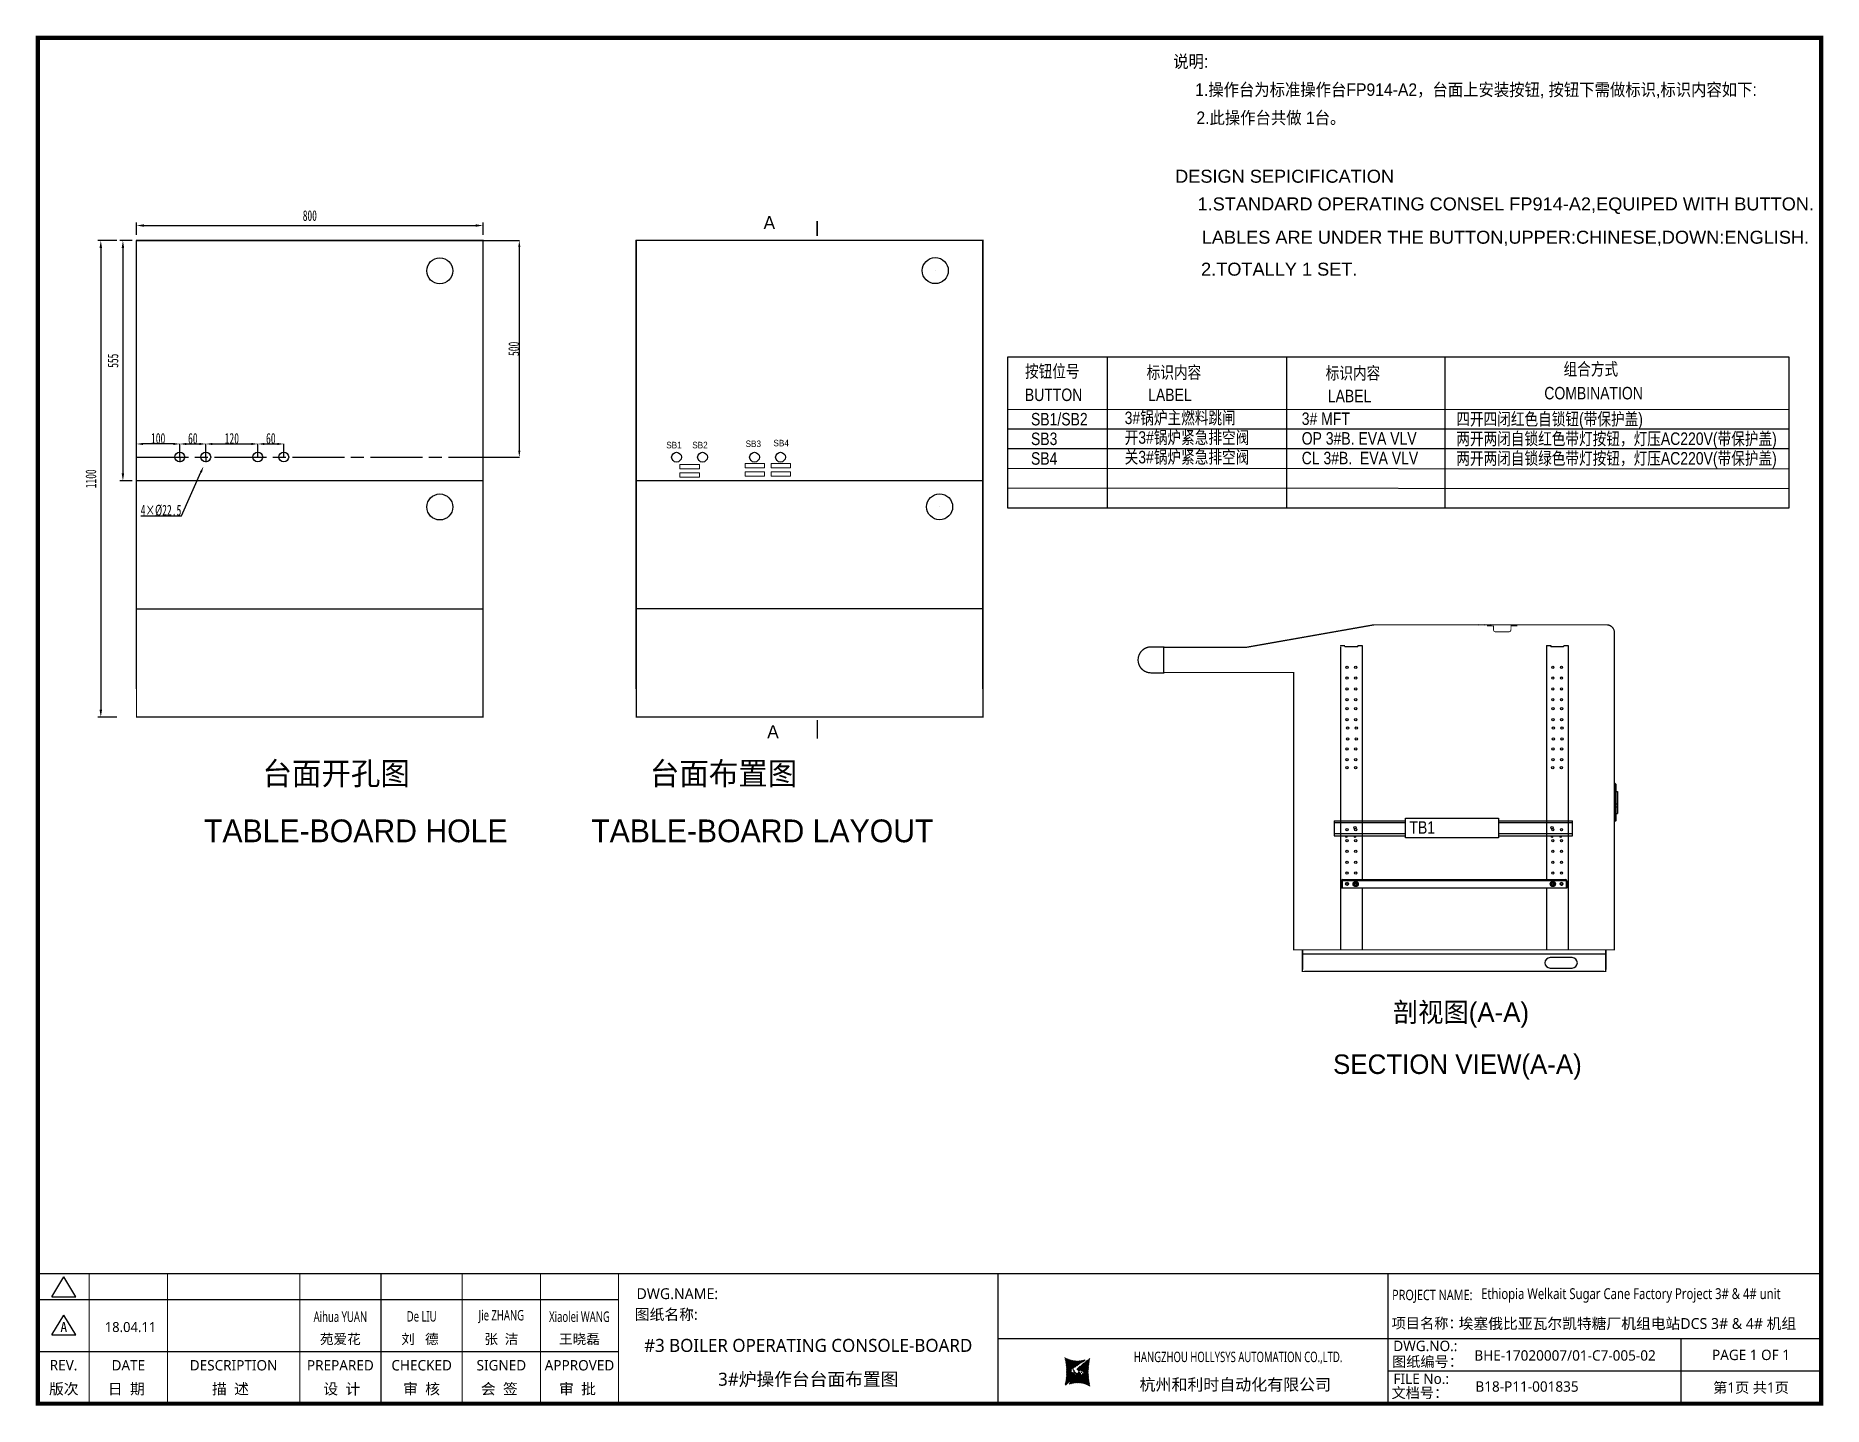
# Model space of a CAD drawing. Extents: x -29235853 to 12372, y -15815523 to 7212.
# Drawn here: x -1405 to 2720, y 4034 to 7197 of the extents above; entities that cross this region are included whole.
import ezdxf
from ezdxf.enums import TextEntityAlignment as Align
from ezdxf.lldxf.tags import DXFTag

# ---------------------------------------------------------------- set-up
doc = ezdxf.new("R2010")
doc.units = 0
doc.header["$LTSCALE"] = 10
doc.header["$MEASUREMENT"] = 0
doc.header["$PDMODE"] = 32
doc.linetypes.add('AM_ISO08W050', pattern=[18, 12, -1.5, 3, -1.5])
doc.layers.get('0').update_dxf_attribs({"linetype": 'CONTINUOUS'})
doc.layers.get('Defpoints').update_dxf_attribs({"linetype": 'CONTINUOUS'})
doc.layers.add('AM_7', color=4, linetype='AM_ISO08W050', lineweight=25)
for name, color, linetype in [('t', 1, 'CONTINUOUS'), ('操作台', 7, 'CONTINUOUS'), ('标准图框及表格', 7, 'CONTINUOUS')]:
    doc.layers.add(name, color=color, linetype=linetype)
doc.styles.add('HZ', font='arial.ttf')
doc.styles.get("Standard").update_dxf_attribs({"font": '', "width": 0.65})
doc.styles.add('微软雅黑', font='')
doc.styles.get('Standard').set_extended_font_data('SimSun')
doc.styles.get('微软雅黑').set_extended_font_data('Microsoft YaHei')
tags = doc.linetypes.add('CENTER', pattern=[0.6, 0.375, -0.075, 0.075, -0.075]).pattern_tags.tags
tags[10:11] = [DXFTag(74, 4), DXFTag(75, 0), DXFTag(340, '0'), DXFTag(46, 1.0), DXFTag(50, 0.0), DXFTag(44, 0.0), DXFTag(45, 0.0)]
tags[8:9] = [DXFTag(74, 4), DXFTag(75, 0), DXFTag(340, '0'), DXFTag(46, 1.0), DXFTag(50, 0.0), DXFTag(44, 0.0), DXFTag(45, 0.0)]
tags[6:7] = [DXFTag(74, 4), DXFTag(75, 0), DXFTag(340, '0'), DXFTag(46, 1.0), DXFTag(50, 0.0), DXFTag(44, 0.0), DXFTag(45, 0.0)]
tags[4:5] = [DXFTag(74, 4), DXFTag(75, 0), DXFTag(340, '0'), DXFTag(46, 1.0), DXFTag(50, 0.0), DXFTag(44, 0.0), DXFTag(45, 0.0)]
doc.dimstyles.new('AM_ISO', dxfattribs={"dimtxt": 3.5, "dimasz": 2.5, "dimexe": 1, "dimexo": 1, "dimgap": 1.5, "dimtad": 1, "dimdsep": 46, "dimtxsty": 'Standard', "dimcen": 0, "dimclrd": 256, "dimclre": 256, "dimclrt": 2, "dimadec": 0, "dimazin": 2, "dimtp": 0.1, "dimtm": 0.1, "dimtfac": 0.71, "dimtdec": 3, "dimtmove": 0, "dimatfit": 3, "dimfxl": 1, "dimlwd": -1, "dimlwe": -1, "dimarcsym": 1})
doc.dimstyles.get("Standard").update_dxf_attribs({"dimtxt": 25, "dimasz": 15, "dimexe": 0.18, "dimexo": 0.0625, "dimgap": 0.09, "dimtad": 0, "dimtoh": 1, "dimdec": 0, "dimzin": 0, "dimdsep": 46, "dimtxsty": 'Standard', "dimcen": 0.09, "dimadec": 0, "dimazin": 0, "dimtfac": 1, "dimtdec": 0, "dimtofl": 0, "dimtmove": 0, "dimatfit": 3, "dimfxl": 1, "dimtolj": 1, "dimtzin": 0, "dimarcsym": 0})
doc.dimstyles.new('STANDARD$0', dxfattribs={"dimtxt": 25, "dimasz": 15, "dimexe": 0.18, "dimexo": 0.0625, "dimgap": 0.09, "dimtad": 0, "dimtoh": 1, "dimdec": 0, "dimzin": 0, "dimdsep": 46, "dimtxsty": 'Standard', "dimcen": 0.09, "dimadec": 0, "dimazin": 0, "dimtfac": 1, "dimtdec": 0, "dimtofl": 0, "dimtmove": 0, "dimatfit": 3, "dimfxl": 1, "dimtolj": 1, "dimtzin": 0, "dimarcsym": 0})
pattern_1 = [(45, (0, 0), (-0.736262898216564, 0.7362628982165641), [])]

msp = doc.modelspace()

# ---------------------------------------------------------------- texts
at = {"linetype": 'Continuous', "style": 'HZ'}
for s, p in [('DESIGN SEPICIFICATION', (1224.287754644328, 6857.601483078693)), ('1.STANDARD OPERATING CONSEL FP914-A2,EQUIPED WITH BUTTON.', (1275.973230947327, 6793.675892923055)), ('LABLES ARE UNDER THE BUTTON,UPPER:CHINESE,DOWN:ENGLISH.', (1285.679182552421, 6716.829272143563)), ('2.TOTALLY 1 SET.', (1284.129001219445, 6643.134276520481))]:
    msp.add_text(s, height=30, dxfattribs=at).set_placement(p)
at = {"layer": '操作台', "style": 'HZ', "width": 0.9}
for s, height, p in [('说明:', 28.84615386, (1219.907108140644, 7122.951490712797)), ('1.操作台为标准操作台FP914-A2，台面上安装按钮, 按钮下需做标识,标识内容如下:', 28.84615386, (1270.564430295597, 7057.986332654727)), ('2.此操作台共做 1台。', 28.84615386, (1273.432404320925, 6993.103389322562)), ('SB1', 15, (49.85279524939007, 6244.769330739464)), ('SB2', 15, (109.85279524939, 6244.769330739464)), ('SB3', 15, (232.9721147262758, 6247.721243143161)), ('SB4', 15, (297.2206578683258, 6249.371612610257))]:
    msp.add_text(s, height=height, dxfattribs=at).set_placement(p)
at = {"layer": '操作台', "style": 'HZ'}
for s, height, width, p in [('A', 30, 0.95, (287.7710067613698, 6765.733775429159)), ('A', 30, 0.95, (296.1605025902574, 5590.814291041111)), ('台面开孔图', 52.5, 0.95, (-711.8842298903481, 5495.444016421323)), ('台面布置图', 52.5, 0.95, (182.0948946782291, 5495.444016421323)), ('TABLE-BOARD HOLE', 52.5, 0.9500000000000001, (-666.6440965796601, 5362.061072379194)), ('TABLE-BOARD LAYOUT', 52.5, 0.9500000000000001, (271.6250236653477, 5362.061072379194)), ('剖视图(A-A)', 45, 0.95, (1883.977544166931, 4940.257149682408)), ('SECTION VIEW(A-A)', 45, 0.9500000000000001, (1875.799427691796, 4818.008192693815))]:
    msp.add_text(s, height=height, dxfattribs=dict(at, width=width)).set_placement(p, align=Align.MIDDLE)
at = {"layer": '操作台', "linetype": 'Continuous', "lineweight": 5, "style": 'HZ', "width": 0.8}
for s, p in [('按钮位号', (877.8943086122766, 6408.12706542886)), ('标识内容', (1158.693685223379, 6405.599243765093)), ('标识内容', (1571.742590143691, 6403.947264606461)), ('组合方式', (2120.673618429972, 6413.179064740398)), ('BUTTON', (877.5333074820832, 6353.81203589528)), ('LABEL', (1162.0276170826, 6353.706130461005)), ('LABEL', (1576.707022803888, 6351.041333450706)), ('COMBINATION', (2076.339360542076, 6357.630506958982)), ('SB1/SB2', (891.6422696604643, 6297.593024801368)), ('3#锅炉主燃料跳闸', (1107.827839604148, 6300.620970980308)), ('3# MFT', (1516.46736847132, 6298.579482782676)), ('四开四闭红色自锁钮(带保护盖)', (1873.181918991338, 6297.934905958949)), ('SB3', (891.6422696604643, 6252.256928434395)), ('开3#锅炉紧急排空阀', (1107.827839604148, 6255.284874613335)), ('OP 3#B. EVA VLV', (1516.46736847132, 6253.243386415703)), ('两开两闭自锁红色带灯按钮，灯压AC220V(带保护盖)', (1873.181918991338, 6252.598809591977)), ('SB4', (891.6422696604643, 6206.920832067421)), ('关3#锅炉紧急排空阀', (1107.827839604148, 6209.94877824636)), ('CL 3#B.  EVA VLV', (1516.46736847132, 6207.907290048728)), ('两开两闭自锁绿色带灯按钮，灯压AC220V(带保护盖)', (1873.181918991338, 6207.262713225002)), ('TB1', (1765.06176590179, 5355.44069324729))]:
    msp.add_text(s, height=28.84615386, dxfattribs=at).set_placement(p)

# ---------------------------------------------------------------- blocks, each defined once
blk = doc.blocks.new('*D85')
at = {"layer": 'Defpoints', "color": 0, "transparency": 16777216}
for p in [(-1211.441070143668, 6724.36004366457), (-1255.055452329697, 5624.560043664567), (-1211.441070143668, 5624.560043664567)]:
    blk.add_point(p, dxfattribs=at)
at = {"layer": '操作台', "transparency": 16777216}
for p, q in [((-1218.441070143668, 6724.36004366457), (-1262.055452329698, 6724.36004366457)), ((-1255.055452329698, 6706.86004366457), (-1255.055452329697, 5642.060043664567)), ((-1218.441070143668, 5624.560043664567), (-1262.055452329697, 5624.560043664567))]:
    blk.add_line(p, q, dxfattribs=at)
for points in [[(-1257.972118996364, 6706.86004366457), (-1252.138785663031, 6706.86004366457), (-1255.055452329698, 6724.36004366457)], [(-1257.972118996364, 5642.060043664567), (-1252.138785663031, 5642.060043664567), (-1255.055452329697, 5624.560043664567)]]:
    blk.add_solid(points, dxfattribs=at)
at = {"layer": '操作台', "color": 7, "transparency": 16777216, "insert": (-1277.805452329695, 6174.460043664567), "char_height": 24.5, "attachment_point": 5, "rotation": 90}
blk.add_mtext('1100', dxfattribs=at)
blk = doc.blocks.new('*D86')
at = {"layer": 'Defpoints', "color": 0, "transparency": 16777216}
for p in [(-1172.720648155213, 6730.393289641781), (-372.720648155213, 6758.801821053977), (-372.720648155213, 6730.393289641781)]:
    blk.add_point(p, dxfattribs=at)
at = {"layer": '操作台', "transparency": 16777216}
for p, q in [((-1172.720648155213, 6737.393289641781), (-1172.720648155213, 6765.801821053977)), ((-372.720648155213, 6737.393289641781), (-372.720648155213, 6765.801821053977)), ((-1155.220648155213, 6758.801821053977), (-390.220648155213, 6758.801821053977))]:
    blk.add_line(p, q, dxfattribs=at)
for points in [[(-1155.220648155213, 6761.718487720644), (-1155.220648155213, 6755.88515438731), (-1172.720648155213, 6758.801821053977)], [(-390.220648155213, 6761.718487720644), (-390.220648155213, 6755.88515438731), (-372.720648155213, 6758.801821053977)]]:
    blk.add_solid(points, dxfattribs=at)
at = {"layer": '操作台', "color": 7, "transparency": 16777216, "insert": (-772.7206481552129, 6781.551821053977), "char_height": 24.5, "attachment_point": 5}
blk.add_mtext('800', dxfattribs=at)
blk = doc.blocks.new('*D87')
at = {"layer": 'Defpoints', "color": 0, "transparency": 16777216}
for p in [(-1175.512894227311, 6724.36004366457), (-1204.054183875015, 6169.36004366457), (-1175.512894227311, 6169.36004366457)]:
    blk.add_point(p, dxfattribs=at)
at = {"layer": '操作台', "transparency": 16777216}
for p, q in [((-1182.512894227311, 6724.36004366457), (-1211.054183875015, 6724.36004366457)), ((-1204.054183875015, 6706.86004366457), (-1204.054183875015, 6186.86004366457)), ((-1182.512894227311, 6169.36004366457), (-1211.054183875015, 6169.36004366457))]:
    blk.add_line(p, q, dxfattribs=at)
for points in [[(-1206.970850541682, 6706.86004366457), (-1201.137517208349, 6706.86004366457), (-1204.054183875015, 6724.36004366457)], [(-1206.970850541682, 6186.86004366457), (-1201.137517208348, 6186.86004366457), (-1204.054183875015, 6169.36004366457)]]:
    blk.add_solid(points, dxfattribs=at)
at = {"layer": '操作台', "color": 7, "transparency": 16777216, "insert": (-1226.804183875013, 6446.860043664568), "char_height": 24.5, "attachment_point": 5, "rotation": 90}
blk.add_mtext('555', dxfattribs=at)
blk = doc.blocks.new('*D88')
at = {"layer": 'Defpoints', "color": 0, "linetype": 'Continuous', "transparency": 16777216}
for p in [(-1012.720648155216, 6254.737307307032), (-1072.720648155216, 6224.508793664568), (-1012.720648155216, 6224.508793664568)]:
    blk.add_point(p, dxfattribs=at)
at = {"layer": '操作台', "color": 0, "linetype": 'Continuous', "lineweight": -2, "transparency": 16777216}
for p, q in [((-1072.720648155216, 6224.571293664568), (-1072.720648155216, 6254.917307307032)), ((-1057.720648155216, 6254.737307307032), (-1027.720648155216, 6254.737307307032)), ((-1012.720648155216, 6224.571293664568), (-1012.720648155216, 6254.917307307032))]:
    blk.add_line(p, q, dxfattribs=at)
at = {"layer": '操作台', "color": 0, "linetype": 'Continuous', "transparency": 16777216}
for points in [[(-1057.720648155216, 6257.237307307032), (-1057.720648155216, 6252.237307307032), (-1072.720648155216, 6254.737307307032)], [(-1027.720648155216, 6257.237307307032), (-1027.720648155216, 6252.237307307032), (-1012.720648155216, 6254.737307307032)]]:
    blk.add_solid(points, dxfattribs=at)
at = {"layer": '操作台', "color": 0, "linetype": 'Continuous', "lineweight": 5, "transparency": 16777216, "insert": (-1042.720648155216, 6267.327307307032), "char_height": 25, "attachment_point": 5}
blk.add_mtext('\\A1;60', dxfattribs=at)
blk = doc.blocks.new('*D89')
at = {"layer": 'Defpoints', "color": 0, "transparency": 16777216}
for p in [(-1017.982727051255, 6203.321285266288), (-1013.389537673853, 6213.590906064705)]:
    blk.add_point(p, dxfattribs=at)
at = {"layer": '操作台', "color": 0, "lineweight": -2, "transparency": 16777216}
for p, q in [((-1069.172229389635, 6088.869923765443), (-1024.106979554458, 6189.628457535063)), ((-1013.479537673854, 6213.590906064705), (-1013.299537673853, 6213.590906064705)), ((-1013.389537673853, 6213.500906064704), (-1013.389537673854, 6213.680906064705)), ((-1162.958458439917, 6088.869923765442), (-1069.172229389635, 6088.869923765443))]:
    blk.add_line(p, q, dxfattribs=at)
at = {"layer": '操作台', "color": 0, "transparency": 16777216}
blk.add_solid([(-1026.389117509662, 6190.649166285597), (-1021.824841599254, 6188.607748784529), (-1017.982727051255, 6203.321285266288)], dxfattribs=at)
at = {"layer": '操作台', "color": 0, "transparency": 16777216, "insert": (-1116.110343914776, 6101.459923765442), "char_height": 25, "attachment_point": 5}
blk.add_mtext('\\A1;4×%%c22.5', dxfattribs=at)
blk = doc.blocks.new('*D90')
at = {"layer": 'Defpoints', "color": 0, "transparency": 16777216}
for p in [(-1172.720648155213, 6254.737307307032), (-1172.720648155213, 6254.737307307032), (-1072.720648155216, 6254.737307307032)]:
    blk.add_point(p, dxfattribs=at)
at = {"layer": '操作台', "color": 0, "lineweight": -2, "transparency": 16777216}
for p, q in [((-1172.720648155213, 6254.799807307032), (-1172.720648155213, 6254.917307307032)), ((-1087.720648155216, 6254.737307307032), (-1157.720648155213, 6254.737307307032)), ((-1072.720648155216, 6254.799807307032), (-1072.720648155216, 6254.917307307032))]:
    blk.add_line(p, q, dxfattribs=at)
at = {"layer": '操作台', "color": 0, "transparency": 16777216}
for points in [[(-1157.720648155213, 6257.237307307032), (-1157.720648155213, 6252.237307307032), (-1172.720648155213, 6254.737307307032)], [(-1087.720648155216, 6257.237307307032), (-1087.720648155216, 6252.237307307032), (-1072.720648155216, 6254.737307307032)]]:
    blk.add_solid(points, dxfattribs=at)
at = {"layer": '操作台', "color": 0, "transparency": 16777216, "insert": (-1122.720648155214, 6267.327307307032), "char_height": 25, "attachment_point": 5}
blk.add_mtext('\\A1;100', dxfattribs=at)
blk = doc.blocks.new('*D91')
at = {"layer": 'Defpoints', "color": 0, "transparency": 16777216}
for p in [(-372.7206481552131, 6724.36004366457), (-402.3096107843396, 6224.29754366457), (-289.2439063464517, 6224.29754366457)]:
    blk.add_point(p, dxfattribs=at)
at = {"layer": '操作台', "color": 0, "lineweight": -2, "transparency": 16777216}
for p, q in [((-372.6581481552131, 6724.36004366457), (-289.0639063464518, 6724.36004366457)), ((-289.2439063464518, 6709.36004366457), (-289.2439063464517, 6239.29754366457)), ((-402.2471107843396, 6224.29754366457), (-289.0639063464517, 6224.29754366457))]:
    blk.add_line(p, q, dxfattribs=at)
at = {"layer": '操作台', "color": 0, "transparency": 16777216}
for points in [[(-291.7439063464518, 6709.36004366457), (-286.7439063464518, 6709.36004366457), (-289.2439063464518, 6724.36004366457)], [(-291.7439063464517, 6239.29754366457), (-286.7439063464517, 6239.29754366457), (-289.2439063464517, 6224.29754366457)]]:
    blk.add_solid(points, dxfattribs=at)
at = {"layer": '操作台', "color": 0, "transparency": 16777216, "insert": (-301.8339063464499, 6474.328793664566), "char_height": 25, "attachment_point": 5, "rotation": 90}
blk.add_mtext('\\A1;500', dxfattribs=at)
blk = doc.blocks.new('*D93')
at = {"layer": 'Defpoints', "color": 0, "linetype": 'Continuous', "transparency": 16777216}
for p in [(-892.7206481552158, 6254.737307307028), (-1012.720648155216, 6224.508793664567), (-892.7206481552158, 6224.508793664567)]:
    blk.add_point(p, dxfattribs=at)
at = {"layer": '操作台', "color": 0, "linetype": 'Continuous', "lineweight": -2, "transparency": 16777216}
for p, q in [((-1012.720648155216, 6224.571293664567), (-1012.720648155216, 6254.917307307029)), ((-997.720648155216, 6254.737307307028), (-907.7206481552158, 6254.737307307028)), ((-892.7206481552158, 6224.571293664567), (-892.7206481552158, 6254.917307307029))]:
    blk.add_line(p, q, dxfattribs=at)
at = {"layer": '操作台', "color": 0, "linetype": 'Continuous', "transparency": 16777216}
for points in [[(-997.720648155216, 6257.237307307028), (-997.720648155216, 6252.237307307028), (-1012.720648155216, 6254.737307307028)], [(-907.7206481552158, 6257.237307307028), (-907.7206481552158, 6252.237307307028), (-892.7206481552158, 6254.737307307028)]]:
    blk.add_solid(points, dxfattribs=at)
at = {"layer": '操作台', "color": 0, "linetype": 'Continuous', "lineweight": 5, "transparency": 16777216, "insert": (-952.7206481552159, 6267.327307307029), "char_height": 25, "attachment_point": 5}
blk.add_mtext('\\A1;120', dxfattribs=at)
blk = doc.blocks.new('*D94')
at = {"layer": 'Defpoints', "color": 0, "linetype": 'Continuous', "transparency": 16777216}
for p in [(-832.7206481552159, 6254.737307307028), (-892.7206481552158, 6224.508793664567), (-832.7206481552159, 6224.508793664567)]:
    blk.add_point(p, dxfattribs=at)
at = {"layer": '操作台', "color": 0, "linetype": 'Continuous', "lineweight": -2, "transparency": 16777216}
for p, q in [((-892.7206481552158, 6224.571293664567), (-892.7206481552158, 6254.917307307029)), ((-877.7206481552158, 6254.737307307028), (-847.7206481552159, 6254.737307307028)), ((-832.7206481552159, 6224.571293664567), (-832.7206481552159, 6254.917307307029))]:
    blk.add_line(p, q, dxfattribs=at)
at = {"layer": '操作台', "color": 0, "linetype": 'Continuous', "transparency": 16777216}
for points in [[(-877.7206481552158, 6257.237307307028), (-877.7206481552158, 6252.237307307028), (-892.7206481552158, 6254.737307307028)], [(-847.7206481552159, 6257.237307307028), (-847.7206481552159, 6252.237307307028), (-832.7206481552159, 6254.737307307028)]]:
    blk.add_solid(points, dxfattribs=at)
at = {"layer": '操作台', "color": 0, "linetype": 'Continuous', "lineweight": 5, "transparency": 16777216, "insert": (-862.7206481552159, 6267.327307307029), "char_height": 25, "attachment_point": 5}
blk.add_mtext('\\A1;60', dxfattribs=at)
blk = doc.blocks.new('图框-中英文.180408')
at = {"layer": '标准图框及表格'}
h = blk.add_hatch(dxfattribs=at)
h.set_pattern_fill('ANSI31', color=5, scale=8.329863809039892, style=0)
h.set_pattern_definition(pattern_1)
edge = h.paths.add_edge_path()
edge.add_arc((2399.257256036391, -2998.153851416566), 55.18534773488954, 238.1092081981581, 291.6531626184834)
edge.add_line((2419.619937407027, -3049.445018414634), (2388.525499730735, -3070.242821799802))
edge.add_arc((2238.907377712399, -3078.328790578547), 135.3602868968974, 346.3915348661821, 374.2500326978034)
edge.add_line((2370.467593623529, -3110.177132109857), (2397.50623789792, -3087.85242802291))
edge.add_line((2391.339199201146, -3080.281448750429), (2396.143986595598, -3080.898839897796))
edge.add_spline(control_points=[(2397.470018868538, -3087.887634953957), (2398.35948137939, -3087.023080631327), (2399.970992452319, -3085.456697735681), (2399.869182150054, -3081.252294174519), (2397.426500162081, -3081.012803431273), (2396.121921064187, -3080.884897048199)], knot_values=[0, 0, 0, 0, 6.844331067525468, 12.40042740766005, 18.76924275352248, 18.76924275352248, 18.76924275352248, 18.76924275352248], weights=[1, 1, 1, 1, 1, 1], degree=3, periodic=0)
edge.add_spline(control_points=[(2388.515363058686, -3070.265433304907), (2387.789374929038, -3070.86905758363), (2386.478198365832, -3071.959237952229), (2385.544096281083, -3073.38263759949), (2385.127199159644, -3074.017912079413)], knot_values=[0, 0, 0, 0, 5.253673658024614, 9.488438564008057, 9.488438564008057, 9.488438564008057, 9.488438564008057], weights=[1, 1, 1, 1, 1], degree=3, periodic=0)
edge.add_spline(control_points=[(2386.272665588534, -3072.281716856574), (2385.721471206634, -3072.905523096015), (2384.632427465753, -3074.386714445929), (2384.912828655535, -3077.72895088909), (2387.858851342782, -3079.895552619193), (2390.185443934519, -3080.145534927004), (2391.314573401905, -3080.266855002868)], knot_values=[10.66597461496156, 10.66597461496156, 10.66597461496156, 10.66597461496156, 18.97770399508879, 28.89455822145742, 41.119553648298, 52.64692538081317, 52.64692538081317, 52.64692538081317, 52.64692538081317], weights=[1, 1, 1, 1, 1, 1, 1], degree=3, periodic=0)
h = blk.add_hatch(dxfattribs=at)
h.set_pattern_fill('ANSI31', color=3, scale=8.329863809039892, style=0)
h.set_pattern_definition(pattern_1)
edge = h.paths.add_edge_path()
edge.add_line((2402.469732125144, -3075.776359090531), (2407.706041465404, -3076.440586092609))
edge.add_spline(control_points=[(2401.044493204623, -3068.769946203269), (2400.155030693568, -3069.634500525768), (2398.543519620813, -3071.200883421574), (2398.645329922932, -3075.40528698259), (2401.088011911052, -3075.644777725895), (2402.392591008975, -3075.772684108895)], knot_values=[0, 0, 0, 0, 6.844331067526932, 12.40042740766158, 18.76924275352342, 18.76924275352342, 18.76924275352342, 18.76924275352342], weights=[1, 1, 1, 1, 1, 1], degree=3, periodic=0)
edge.add_line((2428.046918449632, -3046.480449047325), (2401.008274175249, -3068.805153134272))
edge.add_spline(control_points=[(2412.625169549749, -3083.918607966574), (2413.015644598316, -3083.422785431954), (2413.86377905187, -3082.052674005965), (2413.601683417044, -3078.928630268005), (2410.655660730175, -3076.762028538062), (2408.329068138031, -3076.512046230251), (2407.199938671052, -3076.390726154226)], knot_values=[12.65408913243743, 12.65408913243743, 12.65408913243743, 12.65408913243743, 18.97770399508879, 28.89455822145742, 41.119553648298, 52.64692538081317, 52.64692538081317, 52.64692538081317, 52.64692538081317], weights=[1, 1, 1, 1, 1, 1, 1], degree=3, periodic=0)
edge.add_line((2411.626283690712, -3084.975693399283), (2412.781242849298, -3083.732051979769))
edge.add_line((2410.021343801694, -3086.399138189481), (2411.626283690712, -3084.975693399414))
edge.add_line((2378.894574665755, -3107.212562742519), (2409.989012342048, -3086.414759357351))
edge.add_arc((2399.257256036391, -3158.503729740543), 55.18534773488965, 58.10920819815809, 111.6531626184834)
edge.add_arc((2559.607134360383, -3078.328790578547), 135.360286896897, 166.3915348661823, 194.2500326978024)
at = {"color": 7}
for p, q in [((2215.642035047145, -2851.581424744189), (2215.642035047145, -3151.581424744189)), ((3115.642035047145, -2851.581424744189), (3115.642035047145, -3151.581424744189)), ((0, -2911.581424744189), (1340.158172602998, -2911.581424744189)), ((2215.642035047145, -3001.581424744189), (3115.642035047145, -3001.581424744189)), ((3115.642035047145, -3001.581424744189), (4115.642035047145, -3001.581424744189)), ((3791.785572043125, -3001.581424744189), (3791.785572043125, -3151.581424744189)), ((0, -3031.581424744189), (1340.158172602998, -3031.581424744189)), ((4115.642035047145, -3076.581424744189), (3115.642035047145, -3076.581424744189))]:
    blk.add_line(p, q, dxfattribs=at)
at = {"color": 7, "const_width": 3}
blk.add_lwpolyline([(4115.642035047145, -2851.581424744189), (0, -2851.581424744189)], dxfattribs=at)
at = {"layer": 't', "color": 7}
for p, q in [((31.94938321653171, -2904.992613363662), (59.89920926059131, -2859.122325316828)), ((87.8490353046218, -2904.992613363662), (59.89920926059131, -2859.122325316828)), ((31.94938321653171, -2904.992613363662), (87.8490353046218, -2904.992613363662)), ((31.94938321653171, -2992.977239491032), (59.89920926059131, -2947.106951444141)), ((87.8490353046218, -2992.977239491032), (59.89920926059131, -2947.106951444141)), ((31.94938321653171, -2992.977239491032), (87.8490353046218, -2992.977239491032))]:
    blk.add_line(p, q, dxfattribs=at)
at = {"layer": 't', "color": 7, "const_width": 9.61519705431492}
blk.add_lwpolyline([(4115.642035047145, -3151.581424744189), (4115.642035047145, 0), (0, 0), (0, -3151.581424744189)], close=True, dxfattribs=at)
at = {"layer": 't', "color": 7, "const_width": 2.40379926357873}
for points in [[(118.7653193609731, -2852.783324375967), (118.7653193609731, -3151.581424744189)], [(299.0502641293569, -2852.783324375967), (299.0502641293569, -3151.581424744189)], [(604.3883150879992, -2852.783324375967), (604.3883150879992, -3156.41304604568)], [(791.9882990770857, -2852.783324375967), (791.9882990770857, -3156.41304604568)], [(979.588283066143, -2852.783324375967), (979.588283066143, -3156.41304604568)], [(1159.873227834585, -2852.783324375967), (1159.873227834585, -3156.41304604568)], [(1340.158172602998, -2852.783324375967), (1340.158172602998, -3156.41304604568)]]:
    blk.add_lwpolyline(points, dxfattribs=at)
at = {"color": 7, "linetype": 'CENTER', "style": '微软雅黑'}
for s, height, p in [('项目名称：', 24, (3124.400708290763, -2978.08435632446)), ('图纸编号：', 24, (3125.2212882557, -3066.664538382978)), ('杭州和利时自动化有限公司', 27, (2542.549152440595, -3121.114498389041)), ('文档号：', 24, (3124.032392707933, -3138.728717091954))]:
    blk.add_text(s, height=height, dxfattribs=at).set_placement(p)
at = {"color": 7, "style": '微软雅黑', "flags": 8}
for tag, p, height in [('DWG.NAME:', (1381.636459220965, -2910.37952511241), 25), ('DWG.NO.:', (3128.186172261583, -3030.402470643486), 24), ('图纸编号', (3315.362718925957, -3052.404678158069), 24), ('FILENO.:', (3128.672545599984, -3106.104124450346), 24), ('文档号', (3317.726365529132, -3124.132485953713), 24)]:
    blk.add_attdef(tag, p, '', height=height, dxfattribs=at)
at = {"color": 7, "style": '微软雅黑', "width": 0.8, "flags": 8}
for tag, p, height in [('PROJECT_NAME', (3330.905957438157, -2910.329193483971), 25), ('PROJECTNAME:', (3125.480185663539, -2912.807924402037), 24)]:
    blk.add_attdef(tag, p, '', height=height, dxfattribs=at)
at = {"color": 7, "flags": 8}
blk.add_attdef('A', text='', height=23, dxfattribs=at).set_placement((59.89920926059131, -2974.881554149018), align=Align.MIDDLE)
at = {"color": 7, "style": '微软雅黑', "flags": 8}
for tag, height, p in [('设计时间', 23, (213.8658221408186, -2974.881554149018)), ('刘仁', 23, (698.1883070825425, -3002.188376027443)), ('王姝芬', 23, (885.7882910716289, -3002.188376027443)), ('侯方', 23, (1069.730755450379, -3002.188376027443)), ('李丹丹', 23, (1250.015700218792, -3002.188376027443)), ('#10STATIONONTROLCABINETCOVER', 30, (1777.900103825072, -3017.182374560078)), ('REV.', 24, (59.38265968048654, -3063.048954873535)), ('DATE', 24, (208.907791745165, -3063.048954873535)), ('DESCRIPTION', 24, (451.7192896086781, -3063.048954873535)), ('PREPARED', 24, (698.1883070825425, -3063.048954873535)), ('CHECKED', 24, (885.7882910716144, -3063.048954873535)), ('SIGNED', 24, (1069.730755450364, -3063.048954873535)), ('APPROVED', 24, (1250.015700218792, -3063.048954873535)), ('PAGEXOFX', 24, (3953.713803545135, -3039.081424744189)), ('图纸名称', 30, (1777.900103825072, -3094.695064044037)), ('第几页共几页', 24, (3953.713803545135, -3114.081424744189))]:
    blk.add_attdef(tag, text='', height=height, dxfattribs=at).set_placement(p, align=Align.MIDDLE)
at = {"color": 7, "style": '微软雅黑', "width": 0.7, "flags": 8}
for tag, p in [('RENLIU', (698.1883070825425, -2950.380597809435)), ('SHUFENWANG', (885.7882910716289, -2950.380597809435)), ('FANGHOU', (1069.730755450379, -2950.380597809435)), ('DANDANLI', (1250.015700218792, -2950.380597809435)), ('HANGZHOUHOLLYSYSAUTOMATIONCO.,LTD.', (2770.082304289484, -3045.714803244191))]:
    blk.add_attdef(tag, text='', height=24, dxfattribs=at).set_placement(p, align=Align.MIDDLE)
at = {"color": 7, "style": '微软雅黑', "flags": 8}
for tag, p in [('图纸名称:', (1377.81237181677, -2965.923337057193)), ('项目名称', (3279.060043926354, -2986.764379690278))]:
    blk.add_attdef(tag, text='', height=25, dxfattribs=at).set_placement(p, align=Align.BOTTOM_LEFT)
at = {"layer": 't', "color": 7, "style": '微软雅黑'}
for s, p in [('版次', (59.89920926059131, -3117.600441270843)), ('日  期', (204.1999693705875, -3117.600441270843)), ('描  述', (444.4895954714448, -3117.600441270843)), ('设  计', (701.4970341851513, -3117.600441270843)), ('审  核', (885.5947788425256, -3117.600441270843)), ('会  签', (1065.022933075787, -3117.600441270843)), ('审  批', (1245.3078778442, -3117.600441270843))]:
    blk.add_text(s, height=25, dxfattribs=at).set_placement(p, align=Align.MIDDLE_CENTER)
at = {"layer": '标准图框及表格', "color": 5, "style": 'HZ'}
for s, p in [('pgqh', (2373.884875617339, -3059.677228196226)), ('hollilas', (2374.051901626051, -3085.968484618272))]:
    blk.add_text(s, height=5.205656721233694, dxfattribs=at).set_placement(p)
at = {"layer": '标准图框及表格', "color": 3, "style": 'HZ'}
for s, height, p in [('auto', 8.676094535389492, (2400.907127263781, -3074.200036411981)), ('hollysys', 4.338047267694746, (2402.5381050141, -3099.731461394062))]:
    blk.add_text(s, height=height, dxfattribs=at).set_placement(p)

# ---------------------------------------------------------------- dimensions: what is measured, and where the dimension line sits
at = {"layer": '操作台', "color": 7}
dim = msp.add_linear_dim(base=(-372.720648155213, 6758.801821053977), p1=(-1172.720648155213, 6730.393289641781), p2=(-372.720648155213, 6730.393289641781), dimstyle='AM_ISO', override={"dimscale": 7, "dimclrt": 7, "dimtdec": 2}, dxfattribs=at)
dim.commit()
dim.dimension.update_dxf_attribs({"geometry": '*D86', "text_midpoint": (-772.7206481552129, 6781.551821053977)})
dim = msp.add_linear_dim(base=(-1255.055452329697, 5624.560043664567), p1=(-1211.441070143668, 6724.360043664567), p2=(-1211.441070143668, 5624.560043664565), angle=90, text='1100', dimstyle='AM_ISO', override={"dimscale": 7, "dimclrt": 7, "dimtdec": 2}, dxfattribs=at)
dim.commit()
dim.dimension.update_dxf_attribs({"geometry": '*D85', "text_midpoint": (-1277.805452329695, 6174.460043664567)})
dim = msp.add_linear_dim(base=(-1204.054183875015, 6169.36004366457), p1=(-1175.512894227311, 6724.360043664567), p2=(-1175.512894227311, 6169.360043664567), angle=90, dimstyle='AM_ISO', override={"dimscale": 7, "dimclrt": 7, "dimtdec": 2}, dxfattribs=at)
dim.commit()
dim.dimension.update_dxf_attribs({"geometry": '*D87', "text_midpoint": (-1226.804183875013, 6446.860043664568)})
at = {"layer": '操作台', "color": 3}
dim = msp.add_linear_dim(base=(-289.2439063464517, 6224.29754366457), p1=(-372.720648155213, 6724.360043664567), p2=(-402.3096107843394, 6224.297543664567), angle=90, dimstyle='STANDARD$0', override={"dimtad": 1, "dimarcsym": 1}, dxfattribs=at)
dim.commit()
dim.dimension.update_dxf_attribs({"geometry": '*D91', "text_midpoint": (-289.2439063464499, 6474.328793664566), "dimtype": 160})
at = {"layer": '操作台'}
dim = msp.add_linear_dim(base=(-1172.720648155213, 6254.737307307032), p1=(-1072.720648155216, 6254.737307307032), p2=(-1172.720648155213, 6254.737307307032), dimstyle='STANDARD$0', override={"dimtad": 1, "dimarcsym": 1}, dxfattribs=at)
dim.commit()
dim.dimension.update_dxf_attribs({"geometry": '*D90', "text_midpoint": (-1122.720648155214, 6267.327307307032)})
at = {"layer": '操作台', "linetype": 'Continuous', "lineweight": 5}
for base, p1, p2, picture, middle in [((-1012.720648155216, 6254.737307307032), (-1072.720648155216, 6224.508793664568), (-1012.720648155216, 6224.508793664568), '*D88', (-1042.720648155216, 6267.327307307032)), ((-892.7206481552158, 6254.737307307028), (-1012.720648155216, 6224.508793664567), (-892.7206481552158, 6224.508793664567), '*D93', (-952.7206481552159, 6267.327307307029)), ((-832.7206481552159, 6254.737307307028), (-892.7206481552158, 6224.508793664567), (-832.7206481552159, 6224.508793664567), '*D94', (-862.7206481552159, 6267.327307307029))]:
    dim = msp.add_linear_dim(base=base, p1=p1, p2=p2, dimstyle='STANDARD$0', override={"dimtad": 1, "dimtmove": 1, "dimarcsym": 1}, dxfattribs=at)
    dim.commit()
    dim.dimension.update_dxf_attribs({"geometry": picture, "text_midpoint": middle})
at = {"layer": '操作台', "color": 3}
dim = msp.add_radius_dim(center=(-1013.389537673853, 6213.590906064705), mpoint=(-1017.982727051255, 6203.321285266288), text='4×%%c22.5', dimstyle='Standard', override={"dimtad": 1, "dimarcsym": 1}, dxfattribs=at)
dim.commit()
dim.dimension.update_dxf_attribs({"geometry": '*D89', "text_midpoint": (-1116.110343914776, 6088.869923765442), "dimtype": 164})

# ---------------------------------------------------------------- linework, layer by layer
at = {"color": 6}
for p, q in [((1591.109295817429, 5385.299276606552), (1755.72341870297, 5385.299276606552)), ((1755.72341870297, 5380.299276606553), (1591.109295817429, 5380.299276606553)), ((1970.278941322047, 5385.299276606552), (2141.605453543752, 5385.299276606552)), ((2141.605453543752, 5380.299276606553), (1970.278941322047, 5380.299276606553)), ((2141.605453543752, 5350.299276606552), (2141.605453543752, 5385.299276606552)), ((1755.72341870297, 5355.299276606553), (1591.109295817429, 5355.299276606553)), ((1591.109295817429, 5350.299276606552), (1755.72341870297, 5350.299276606552)), ((2141.605453543752, 5355.299276606553), (1970.278941322047, 5355.299276606553)), ((1970.278941322047, 5350.299276606552), (2141.605453543752, 5350.299276606552))]:
    msp.add_line(p, q, dxfattribs=at)
at = {"layer": 'AM_7'}
for p, q in [((-1012.720648155216, 6224.508793664567), (-1012.720648155216, 6235.868793664567)), ((-1172.720648155213, 6224.297543664567), (-373.5029890462174, 6224.297543664567)), ((-1072.720648155213, 6224.508793664567), (-1072.720648155213, 6213.148793664566)), ((-1012.720648155216, 6224.508793664567), (-1012.720648155216, 6213.148793664566))]:
    msp.add_line(p, q, dxfattribs=at)
at = {"layer": '操作台'}
for p, q in [((397.8925683683337, 6735.351500971301), (397.8925683683337, 6768.795289730492)), ((397.8925683683337, 6768.795289730492), (397.8925683683337, 6735.351500971301)), ((-372.720648155213, 6169.360043664567), (-1172.720648155213, 6169.360043664567)), ((780.746372377771, 6169.822867174181), (-19.25362762222904, 6169.822867174181)), ((397.8925683683335, 5617.475688535276), (397.8925683683335, 5584.031899776085)), ((397.8925683683337, 5608.300972794585), (397.8925683683337, 5574.857184035392))]:
    msp.add_line(p, q, dxfattribs=at)
at = {"layer": '操作台', "color": 3, "linetype": 'Continuous'}
for p, q in [((-1172.720648155213, 5689.560043664565), (-1172.720648155213, 6724.360043664567)), ((-1172.720648155213, 6724.360043664567), (-372.720648155213, 6724.360043664567)), ((-372.720648155213, 5689.560043664565), (-372.720648155213, 6724.360043664567)), ((-19.25362762222904, 5690.022867174181), (-19.25362762222904, 6724.822867174181)), ((-19.25362762222904, 6724.822867174181), (780.746372377771, 6724.822867174181)), ((780.746372377771, 5690.022867174181), (780.746372377771, 6724.822867174181)), ((1605.968577565129, 5789.513948529368), (1605.968577565129, 5788.027732415969)), ((1605.968577565129, 5789.513948529368), (1615.968577565129, 5789.513948529368)), ((1605.968577565129, 5786.816693818568), (1605.968577565129, 5087.475967911969)), ((1615.968577565129, 5788.176189345668), (1615.968577565129, 5788.013948529368)), ((1644.968577565129, 5787.013948529367), (1616.968577565129, 5787.013948529367)), ((1645.968577565129, 5789.513948529368), (1645.968577565129, 5788.013948529368)), ((1645.968577565129, 5789.513948529368), (1655.968577565129, 5789.513948529368)), ((1655.968577565129, 5789.513948529368), (1655.968577565129, 5389.513948529367)), ((2080.968577565129, 5789.513948529368), (2090.968577565129, 5789.513948529368)), ((2080.968577565129, 5789.513948529368), (2080.968577565129, 5389.513948529367)), ((2090.968577565129, 5789.513948529368), (2090.968577565129, 5788.013948529368)), ((2119.968577565129, 5787.013948529367), (2091.968577565129, 5787.013948529367)), ((2120.968577565129, 5789.513948529368), (2130.968577565129, 5789.513948529368)), ((2120.968577565129, 5789.513948529368), (2120.968577565129, 5788.013948529368)), ((2130.968577565129, 5789.513948529368), (2130.968577565129, 5087.475967911969)), ((1655.968577565129, 5389.513948529367), (1655.968577565129, 5249.513948529368)), ((2080.968577565129, 5389.513948529367), (2080.968577565129, 5249.513948529368)), ((1655.968577565129, 5229.513948529367), (1655.968577565129, 5087.475967911969)), ((2080.968577565129, 5229.513948529367), (2080.968577565129, 5087.475967911969)), ((1518.034457121024, 5087.475967911969), (1518.034457121024, 5041.975967911971)), ((2218.034457121024, 5087.475967911969), (2218.034457121024, 5041.975967911668)), ((2213.534457121024, 5037.475967911668), (1522.534457121025, 5037.475967911969)), ((2140.534457121024, 5069.475967911668), (2089.534457121025, 5069.475967911668)), ((2089.534457121025, 5045.475967911669), (2140.534457121024, 5045.475967911669))]:
    msp.add_line(p, q, dxfattribs=at)
at = {"layer": '操作台', "linetype": 'Continuous', "lineweight": 5}
for p, q in [((670.6563723777708, 6654.822867174181), (670.836372377771, 6654.822867174181)), ((670.746372377771, 6654.732867174181), (670.746372377771, 6654.91286717418)), ((680.6563723777708, 6109.822867174181), (680.8363723777711, 6109.822867174181)), ((680.6563723777708, 6109.822867174181), (680.8363723777711, 6109.822867174181)), ((680.746372377771, 6109.732867174181), (680.746372377771, 6109.912867174181)), ((680.746372377771, 6109.732867174181), (680.746372377771, 6109.912867174181))]:
    msp.add_line(p, q, dxfattribs=at)
at = {"layer": '操作台', "color": 4}
for p, q in [((1067.53573682225, 6456.170523618396), (1067.53573682225, 6106.377088384249)), ((1481.484524253756, 6456.177534199398), (1481.484524253756, 6106.377088384249)), ((1846.502577654643, 6456.054191817574), (1846.502577654643, 6106.377088384249)), ((838.4957578076355, 6334.709549377751), (2640.966660408968, 6335.383545775597)), ((838.4957578076355, 6289.373453010777), (2640.966660408968, 6289.373453010777)), ((838.4957578076355, 6244.037356643803), (2640.966660408968, 6244.037356643803)), ((838.4957578076355, 6198.701260276828), (2640.966660408968, 6197.049281118195)), ((838.4957578076355, 6153.365163909854), (2640.966660408968, 6151.713184751221))]:
    msp.add_line(p, q, dxfattribs=at)
at = {"layer": '操作台', "color": 7}
for p, q in [((-1172.720648155213, 5874.560043664565), (-372.720648155213, 5874.560043664565)), ((-19.25362762222904, 5875.022867174181), (780.746372377771, 5875.022867174181))]:
    msp.add_line(p, q, dxfattribs=at)
at = {"layer": '操作台', "color": 2, "linetype": 'Continuous'}
for p, q in [((1923.60593514603, 5838.494817802867), (1925.006350222432, 5836.494817802869)), ((1937.786297660134, 5838.494817802867), (1939.186712736536, 5836.494817802869)), ((1951.966660174231, 5838.494817802867), (1953.367075250632, 5836.494817802869)), ((1610.468577565129, 5245.195436506267), (1609.51656478533, 5248.74839657027)), ((1616.573843945228, 5247.513948529367), (1616.037945560328, 5249.513948529368)), ((1623.300353749428, 5247.513948529367), (1622.764455364528, 5249.513948529368)), ((1630.026863553731, 5247.513948529367), (1629.490965168831, 5249.513948529368)), ((1636.753373357928, 5247.513948529367), (1636.217474973028, 5249.513948529368)), ((1643.479883162227, 5247.513948529367), (1642.943984777327, 5249.513948529368)), ((1650.206392966428, 5247.513948529367), (1649.670494581531, 5249.513948529368)), ((1656.93290277073, 5247.513948529367), (1656.39700438583, 5249.513948529368)), ((1663.659412574927, 5247.513948529367), (1663.123514190129, 5249.513948529368)), ((1670.38592237923, 5247.513948529367), (1669.85002399433, 5249.513948529368)), ((1677.112432183431, 5247.513948529367), (1676.576533798629, 5249.513948529368)), ((1683.83894198773, 5247.513948529367), (1683.30304360283, 5249.513948529368)), ((1690.565451791927, 5247.513948529367), (1690.029553407129, 5249.513948529368)), ((1697.29196159623, 5247.513948529367), (1696.75606321133, 5249.513948529368)), ((1704.01847140043, 5247.513948529367), (1703.482573015629, 5249.513948529368)), ((1710.744981204729, 5247.513948529367), (1710.209082819829, 5249.513948529368)), ((1717.47149100893, 5247.513948529367), (1716.935592624128, 5249.513948529368)), ((1724.198000813229, 5247.513948529367), (1723.662102428329, 5249.513948529368)), ((1730.92451061743, 5247.513948529367), (1730.388612232632, 5249.513948529368)), ((1737.651020421729, 5247.513948529367), (1737.115122036829, 5249.513948529368)), ((1744.377530225926, 5247.513948529367), (1743.841631841128, 5249.513948529368)), ((1751.104040030229, 5247.513948529367), (1750.568141645329, 5249.513948529368)), ((1757.830549834429, 5247.513948529367), (1757.294651449631, 5249.513948529368)), ((1764.557059638728, 5247.513948529367), (1764.021161253828, 5249.513948529368)), ((1771.283569442929, 5247.513948529367), (1770.747671058127, 5249.513948529368)), ((1778.010079247232, 5247.513948529367), (1777.474180862332, 5249.513948529368)), ((1784.736589051429, 5247.513948529367), (1784.200690666631, 5249.513948529368)), ((1791.463098855728, 5247.513948529367), (1790.927200470828, 5249.513948529368)), ((1798.189608659929, 5247.513948529367), (1797.653710275127, 5249.513948529368)), ((1804.916118464231, 5247.513948529367), (1804.380220079331, 5249.513948529368)), ((1811.642628268429, 5247.513948529367), (1811.10672988363, 5249.513948529368)), ((1818.369138072727, 5247.513948529367), (1817.833239687827, 5249.513948529368)), ((1825.095647877027, 5247.513948529367), (1824.559749492127, 5249.513948529368)), ((1831.822157681231, 5247.513948529367), (1831.286259296331, 5249.513948529368)), ((1838.54866748553, 5247.513948529367), (1838.01276910063, 5249.513948529368)), ((1845.275177289727, 5247.513948529367), (1844.739278904827, 5249.513948529368)), ((1852.001687094029, 5247.513948529367), (1851.465788709129, 5249.513948529368)), ((1858.72819689823, 5247.513948529367), (1858.19229851333, 5249.513948529368)), ((1865.454706702529, 5247.513948529367), (1864.918808317629, 5249.513948529368)), ((1872.181216506726, 5247.513948529367), (1871.645318121928, 5249.513948529368)), ((1878.907726311029, 5247.513948529367), (1878.371827926129, 5249.513948529368)), ((1885.63423611523, 5247.513948529367), (1885.098337730432, 5249.513948529368)), ((1892.360745919529, 5247.513948529367), (1891.824847534629, 5249.513948529368)), ((1899.087255723729, 5247.513948529367), (1898.551357338928, 5249.513948529368)), ((1905.813765528028, 5247.513948529367), (1905.277867143132, 5249.513948529368)), ((1912.540275332229, 5247.513948529367), (1912.004376947431, 5249.513948529368)), ((1919.266785136528, 5247.513948529367), (1918.730886751628, 5249.513948529368)), ((1925.993294940729, 5247.513948529367), (1925.457396555927, 5249.513948529368)), ((1932.719804745032, 5247.513948529367), (1932.183906360132, 5249.513948529368)), ((1939.446314549229, 5247.513948529367), (1938.910416164431, 5249.513948529368)), ((1946.172824353528, 5247.513948529367), (1945.636925968628, 5249.513948529368)), ((1952.899334157732, 5247.513948529367), (1952.363435772927, 5249.513948529368)), ((1959.625843962031, 5247.513948529367), (1959.089945577131, 5249.513948529368)), ((1966.352353766228, 5247.513948529367), (1965.81645538143, 5249.513948529368)), ((1973.078863570528, 5247.513948529367), (1972.542965185627, 5249.513948529368)), ((1979.805373374732, 5247.513948529367), (1979.269474989926, 5249.513948529368)), ((1986.531883179031, 5247.513948529367), (1985.995984794131, 5249.513948529368)), ((1993.258392983228, 5247.513948529367), (1992.72249459843, 5249.513948529368)), ((1999.984902787527, 5247.513948529367), (1999.449004402627, 5249.513948529368)), ((2006.711412591732, 5247.513948529367), (2006.17551420693, 5249.513948529368)), ((2013.437922396031, 5247.513948529367), (2012.902024011131, 5249.513948529368)), ((2020.16443220033, 5247.513948529367), (2019.62853381543, 5249.513948529368)), ((2026.890942004527, 5247.513948529367), (2026.35504361963, 5249.513948529368)), ((2033.617451808829, 5247.513948529367), (2033.081553423929, 5249.513948529368)), ((2040.34396161303, 5247.513948529367), (2039.80806322813, 5249.513948529368)), ((2047.070471417329, 5247.513948529367), (2046.534573032429, 5249.513948529368)), ((2053.796981221529, 5247.513948529367), (2053.261082836629, 5249.513948529368)), ((2060.523491025831, 5247.513948529367), (2059.987592640931, 5249.513948529368)), ((2067.250000830028, 5247.513948529367), (2066.71410244523, 5249.513948529368)), ((2073.976510634327, 5247.513948529367), (2073.440612249427, 5249.513948529368)), ((2080.703020438528, 5247.513948529367), (2080.167122053727, 5249.513948529368)), ((2087.429530242831, 5247.513948529367), (2086.893631857931, 5249.513948529368)), ((2094.156040047028, 5247.513948529367), (2093.62014166223, 5249.513948529368)), ((2100.882549851327, 5247.513948529367), (2100.346651466427, 5249.513948529368)), ((2107.609059655532, 5247.513948529367), (2107.073161270726, 5249.513948529368)), ((2114.33556945983, 5247.513948529367), (2113.79967107493, 5249.513948529368)), ((2121.062079264028, 5247.513948529367), (2120.526180879229, 5249.513948529368)), ((2128.468577565129, 5244.976196910568), (2127.465938807329, 5248.718095696468))]:
    msp.add_line(p, q, dxfattribs=at)
at = {"layer": '操作台', "color": 7, "linetype": 'Continuous'}
for p, q in [((2238.034457121024, 5471.87596791197), (2239.034457121025, 5471.87596791197)), ((2241.034457121025, 5469.875967911971), (2239.034457121025, 5471.87596791197)), ((2239.034457121025, 5471.87596791197), (2239.034457121025, 5383.37596791197)), ((2241.034457121025, 5469.875967911971), (2241.034457121025, 5385.37596791197)), ((2241.034457121025, 5453.02596791197), (2245.034457121025, 5453.02596791197)), ((2245.034457121025, 5453.02596791197), (2245.034457121025, 5402.225967911969)), ((2241.034457121025, 5424.62596791197), (2245.034457121025, 5424.62596791197)), ((2241.034457121025, 5417.62596791197), (2245.034457121025, 5417.62596791197)), ((2238.034457121024, 5383.37596791197), (2239.034457121025, 5383.37596791197)), ((2241.034457121025, 5385.37596791197), (2239.034457121025, 5383.37596791197)), ((2241.034457121025, 5402.225967911969), (2245.034457121025, 5402.225967911969)), ((1608.468577565129, 5229.513948529367), (1608.468577565129, 5246.513948529368)), ((1610.468577565129, 5229.513948529367), (1610.468577565129, 5246.513948529368)), ((1611.468577565129, 5249.513948529368), (2125.468577565129, 5249.513948529368)), ((1611.468577565129, 5247.513948529367), (2125.468577565129, 5247.513948529367)), ((1611.468577565129, 5246.847281862769), (1611.468577565129, 5247.513948529367)), ((1639.538577565129, 5241.990781184167), (1638.108577565129, 5239.513948529367)), ((1638.108577565129, 5239.513948529367), (1639.538577565129, 5237.037115874567)), ((1642.398577565129, 5241.990781184167), (1639.538577565129, 5241.990781184167)), ((1643.82857756513, 5239.513948529367), (1642.398577565129, 5241.990781184167)), ((1642.398577565129, 5237.037115874567), (1643.82857756513, 5239.513948529367)), ((2094.538577565129, 5241.990781184167), (2093.108577565129, 5239.513948529367)), ((2093.108577565129, 5239.513948529367), (2094.538577565129, 5237.037115874567)), ((2097.398577565129, 5241.990781184167), (2094.538577565129, 5241.990781184167)), ((2098.828577565126, 5239.513948529367), (2097.398577565129, 5241.990781184167)), ((2097.398577565129, 5237.037115874567), (2098.828577565126, 5239.513948529367)), ((2125.468577565129, 5246.847281862769), (2125.468577565129, 5247.513948529367)), ((2126.468577565129, 5246.513948529368), (2126.468577565129, 5229.513948529367)), ((2128.468577565129, 5246.513948529368), (2128.468577565129, 5229.513948529367)), ((2128.468577565129, 5229.513948529367), (1608.468577565129, 5229.513948529367)), ((1639.538577565129, 5237.037115874567), (1642.398577565129, 5237.037115874567)), ((1640.068577565128, 5234.612309224269), (1640.068577565128, 5233.936090517569)), ((1640.968577565129, 5234.531026064367), (1640.968577565129, 5233.863948529368)), ((2094.538577565129, 5237.037115874567), (2097.398577565129, 5237.037115874567)), ((2095.068577565131, 5234.612309224269), (2095.068577565131, 5233.936090517569)), ((2095.968577565129, 5234.531026064367), (2095.968577565129, 5233.863948529368)), ((2218.034457121024, 5077.475967911968), (1518.034457121024, 5077.475967911968))]:
    msp.add_line(p, q, dxfattribs=at)
at = {"layer": '操作台', "color": 6}
msp.add_line((1591.109295817429, 5385.299276606552), (1591.109295817429, 5350.299276606552), dxfattribs=at)
at = {"layer": '操作台', "flags": 128}
for points in [[(397.8925683683337, 6769.533243860991, 0, 0, 0), (359.9093411931353, 6769.533243860991, 10, 0, 0), (318.9274381883151, 6769.533243860991, 0, 0, 0)], [(397.8925683683337, 5574.119229904895, 0, 0, 0), (359.9093411931353, 5574.119229904895, 10, 0, 0), (318.9274381883151, 5574.119229904895, 0, 0, 0)]]:
    msp.add_lwpolyline(points, format="xyseb", dxfattribs=at)
at = {"layer": '操作台', "const_width": 3, "flags": 128}
for points in [[(-1172.720648155213, 6724.360043664567), (-372.720648155213, 6724.360043664567), (-372.720648155213, 5624.560043664565), (-1172.720648155213, 5624.560043664565), (-1172.720648155213, 6724.360043664567)], [(-19.25362762222904, 6724.822867174181), (780.746372377771, 6724.822867174181), (780.746372377771, 5625.022867174181), (-19.25362762222904, 5625.022867174181), (-19.25362762222904, 6724.822867174181)], [(-19.25362762222904, 6724.822867174181), (780.746372377771, 6724.822867174181), (780.746372377771, 5625.022867174181), (-19.25362762222904, 5625.022867174181), (-19.25362762222904, 6724.822867174181)], [(1168.234457121036, 5726.628655379268), (1198.055729111316, 5726.628655379268), (1198.055729111316, 5786.628655379269), (1168.234457121036, 5786.628655379269)], [(1498.034457121024, 5090.475967911969), (1498.034457121024, 5727.42865537927), (1198.055729111316, 5727.42865537927)], [(2238.034457121024, 5727.475967911969), (2238.034457121024, 5087.475967911969), (1498.034457121024, 5087.475967911969), (1498.034457121024, 5727.42865537927)], [(2218.034457121024, 5087.475967911969), (2218.034457121024, 5037.475967911667), (1518.034457121024, 5037.475967911971), (1518.034457121024, 5087.475967911969)]]:
    msp.add_lwpolyline(points, dxfattribs=at)
at = {"layer": '操作台', "color": 4}
msp.add_lwpolyline([(838.494154652515, 6456.177534199398), (2640.966660408968, 6456.177534199398), (2640.966660408968, 6106.377088384249), (838.494154652515, 6106.377088384249)], close=True, dxfattribs=at)
at = {"layer": '操作台', "linetype": 'Continuous', "lineweight": 5}
for points in [[(81.3961809598627, 6177.97017967574), (126.3962034598621, 6177.97017967574), (126.3962034598621, 6187.97018467574), (81.3961809598627, 6187.97018467574)], [(81.60029209059621, 6197.398881530866), (126.6003145905956, 6197.398881530866), (126.6003145905956, 6207.398886530866), (81.60029209059621, 6207.398886530866)], [(231.8308734484017, 6200.014332954784), (276.8308959484011, 6200.014332954784), (276.8308959484011, 6210.014337954783), (231.8308734484017, 6210.014337954783)], [(231.9133562557399, 6180.342676810436), (276.9133787557394, 6180.342676810436), (276.9133787557394, 6190.342681810436), (231.9133562557399, 6190.342681810436)], [(291.8306412486495, 6200.014332954784), (336.8306637486489, 6200.014332954784), (336.8306637486489, 6210.014337954783), (291.8306412486495, 6210.014337954783)], [(291.9131240559877, 6180.342676810436), (336.9131465559872, 6180.342676810436), (336.9131465559872, 6190.342681810436), (291.9131240559877, 6190.342681810436)]]:
    msp.add_lwpolyline(points, close=True, dxfattribs=at)
at = {"layer": '操作台', "const_width": 3, "flags": 128}
for points in [[(2238.034457121024, 5090.475967911969), (2238.034457121024, 5819.475967911969, 0.4142135623730951), (2220.034457121025, 5837.475967911969), (1683.253178779831, 5837.475967911969), (1387.859479794375, 5785.42865537927), (1198.055729111316, 5785.42865537927)], [(1168.234457121036, 5786.628655379269, 0.4045873928022174), (1138.824499856937, 5756.624823932932, 0.4122384247891083), (1168.234457121036, 5726.628655379268, 1.013330113985057)]]:
    msp.add_lwpolyline(points, format="xyb", dxfattribs=at)
at = {"layer": '操作台', "color": 7, "const_width": 2}
msp.add_lwpolyline([(1944.031363642934, 5834.994817802867), (1958.944766721232, 5834.862342862585), (1958.944766721232, 5826.317161561798, 0.4142135623730951), (1963.944766721233, 5821.317161561797), (1994.284528495896, 5821.317161561797, 0.4128757709779376), (1999.284476291391, 5826.29431331681), (1999.324256861749, 5834.99961103989), (2014.031363642934, 5834.994817802867)], format="xyb", dxfattribs=at)
at = {"layer": '操作台', "color": 3}
msp.add_lwpolyline([(1755.72341870297, 5391.007455133365), (1970.278941322047, 5391.007455133365), (1970.278941322047, 5346.324818572668), (1755.72341870297, 5346.324818572668)], close=True, dxfattribs=at)
at = {"layer": '操作台', "color": 7, "linetype": 'Continuous'}
for centre, radius in [((-472.720648155213, 6654.360043664567), 30), ((670.746372377771, 6654.822867174181), 30), ((-472.720648155213, 6109.360043664567), 30), ((680.746372377771, 6109.822867174181), 30), ((1620.968577565129, 5239.513948529367), 3.249999999999998), ((1620.968577565129, 5239.513948529367), 2.758499999999998), ((1620.968577565129, 5239.513948529367), 2.458499999999999), ((1640.968577565129, 5239.513948529367), 5.999999999999997), ((1640.968577565129, 5239.513948529367), 5.649999999999998), ((1640.968577565129, 5239.513948529367), 4.999999999999998), ((1640.968577565129, 5239.513948529367), 4.749999999999998), ((1640.968577565129, 5239.513948529367), 2.859999999999998), ((2095.968577565129, 5239.513948529367), 5.999999999999997), ((2095.968577565129, 5239.513948529367), 5.649999999999998), ((2095.968577565129, 5239.513948529367), 4.999999999999998), ((2095.968577565129, 5239.513948529367), 4.749999999999998), ((2095.968577565129, 5239.513948529367), 2.859999999999998), ((2115.968577565129, 5239.513948529367), 3.249999999999998), ((2115.968577565129, 5239.513948529367), 2.758499999999998), ((2115.968577565129, 5239.513948529367), 2.458499999999999)]:
    msp.add_circle(centre, radius, dxfattribs=at)
at = {"layer": '操作台', "linetype": 'Continuous'}
for centre in [(-1072.720648155216, 6224.508793664568), (-1012.720648155216, 6224.508793664568), (-892.7206481552158, 6224.508793664567), (-832.7206481552159, 6224.508793664567), (73.59973097088482, 6224.297543664567), (133.5997309708848, 6224.297543664567), (253.5997695376773, 6224.297540745105), (313.5997695376773, 6224.297540745105)]:
    msp.add_circle(centre, 11.25, dxfattribs=at)
at = {"layer": '操作台', "color": 3, "linetype": 'Continuous'}
for centre, radius in [((1620.968577565129, 5739.513948529367), 2.649999999999998), ((1640.968577565129, 5739.513948529367), 2.649999999999998), ((2095.968577565129, 5739.513948529367), 2.649999999999998), ((2115.968577565129, 5739.513948529367), 2.649999999999998), ((1620.968577565129, 5714.513948529368), 2.649999999999998), ((1640.968577565129, 5714.513948529368), 2.649999999999998), ((2095.968577565129, 5714.513948529368), 2.649999999999998), ((2115.968577565129, 5714.513948529368), 2.649999999999998), ((1620.968577565129, 5689.513948529367), 2.649999999999998), ((1620.968577565129, 5664.513948529368), 2.649999999999998), ((1640.968577565129, 5689.513948529367), 2.649999999999998), ((1640.968577565129, 5664.513948529368), 2.649999999999998), ((2095.968577565129, 5689.513948529367), 2.649999999999998), ((2095.968577565129, 5664.513948529368), 2.649999999999998), ((2115.968577565129, 5689.513948529367), 2.649999999999998), ((2115.968577565129, 5664.513948529368), 2.649999999999998), ((1621.224708623019, 5643.93120762446), 2.649999999999998), ((1621.224708623019, 5618.93120762446), 2.649999999999998), ((1641.224708623019, 5643.93120762446), 2.649999999999998), ((1641.224708623019, 5618.93120762446), 2.649999999999998), ((2096.224708623018, 5643.93120762446), 2.649999999999998), ((2096.224708623018, 5618.93120762446), 2.649999999999998), ((2116.224708623018, 5643.93120762446), 2.649999999999998), ((2116.224708623018, 5618.93120762446), 2.649999999999998), ((1622.421784304081, 5599.071566030446), 2.649999999999998), ((1622.421784304081, 5574.071566030447), 2.649999999999998), ((1642.421784304081, 5599.071566030446), 2.649999999999998), ((1642.421784304081, 5574.071566030447), 2.649999999999998), ((2097.42178430408, 5599.071566030446), 2.649999999999998), ((2097.42178430408, 5574.071566030447), 2.649999999999998), ((2117.421784304081, 5599.071566030446), 2.649999999999998), ((2117.421784304081, 5574.071566030447), 2.649999999999998), ((1621.224708623019, 5551.221223495644), 2.649999999999998), ((1621.224708623019, 5526.221223495644), 2.649999999999998), ((1641.224708623019, 5551.221223495644), 2.649999999999998), ((1641.224708623019, 5526.221223495644), 2.649999999999998), ((2096.224708623018, 5551.221223495644), 2.649999999999998), ((2096.224708623018, 5526.221223495644), 2.649999999999998), ((2116.224708623018, 5551.221223495644), 2.649999999999998), ((2116.224708623018, 5526.221223495644), 2.649999999999998), ((1620.626170782487, 5507.557804110087), 2.649999999999998), ((1640.626170782487, 5507.557804110087), 2.649999999999998), ((2095.626170782487, 5507.557804110087), 2.649999999999998), ((2115.626170782487, 5507.557804110087), 2.649999999999998), ((1620.968577565129, 5364.513948529367), 2.649999999999998), ((1639.099731809298, 5369.310632234045), 2.649999999999999), ((1640.968577565129, 5364.513948529367), 2.649999999999998), ((2094.099731809298, 5369.310632234045), 2.649999999999999), ((2095.968577565129, 5364.513948529367), 2.649999999999998), ((2115.968577565129, 5364.513948529367), 2.649999999999998), ((1620.968577565129, 5339.513948529368), 2.649999999999998), ((1640.968577565129, 5339.513948529368), 2.649999999999998), ((2095.968577565129, 5339.513948529368), 2.649999999999998), ((2115.968577565129, 5339.513948529368), 2.649999999999998), ((1620.968577565129, 5314.513948529367), 2.649999999999998), ((1620.968577565129, 5289.513948529368), 2.649999999999998), ((1640.968577565129, 5314.513948529367), 2.649999999999998), ((1640.968577565129, 5289.513948529368), 2.649999999999998), ((2095.968577565129, 5314.513948529367), 2.649999999999998), ((2095.968577565129, 5289.513948529368), 2.649999999999998), ((2115.968577565129, 5314.513948529367), 2.649999999999998), ((2115.968577565129, 5289.513948529368), 2.649999999999998), ((1620.968577565129, 5264.513948529367), 2.649999999999998), ((1640.968577565129, 5264.513948529367), 2.649999999999998), ((2095.968577565129, 5264.513948529367), 2.649999999999998), ((2115.968577565129, 5264.513948529367), 2.649999999999998)]:
    msp.add_circle(centre, radius, dxfattribs=at)
at = {"layer": '操作台', "color": 6, "linetype": 'Continuous'}
for centre in [(1640.968577565129, 5239.513948529367), (2095.968577565129, 5239.513948529367)]:
    msp.add_circle(centre, 2.458499999999999, dxfattribs=at)
at = {"layer": '操作台', "color": 3, "linetype": 'Continuous'}
for centre, radius, start, end in [((1616.968577565129, 5788.013948529368), 0.9999999999999996, 180, 270), ((1644.968577565129, 5788.013948529368), 0.9999999999999996, 270, 0), ((2091.968577565129, 5788.013948529368), 0.9999999999999996, 180, 270), ((2119.968577565129, 5788.013948529368), 0.9999999999999996, 270, 0), ((1619.099731809298, 5350.299276606552), 2.649999999999998, 180, 0), ((1639.099731809298, 5350.299276606552), 2.649999999999998, 180, 0), ((2094.099731809298, 5350.299276606552), 2.649999999999998, 180, 0), ((2114.099731809298, 5350.299276606552), 2.649999999999998, 180, 0), ((2089.534457121025, 5057.475967911669), 11.99999999999999, 90, 270), ((2140.534457121024, 5057.475967911669), 11.99999999999999, 270, 90)]:
    msp.add_arc(centre, radius, start, end, dxfattribs=at)
at = {"layer": '操作台', "color": 7, "linetype": 'Continuous'}
for centre, radius, start, end in [((1611.468577565129, 5246.513948529368), 2.999999999999998, 90, 180), ((1611.468577565129, 5246.513948529368), 0.9999999999999996, 90, 180), ((2125.468577565129, 5246.513948529368), 2.999999999999998, 0, 90), ((2125.468577565129, 5246.513948529368), 0.9999999999999996, 0, 90)]:
    msp.add_arc(centre, radius, start, end, dxfattribs=at)
at = {"layer": '操作台', "color": 2, "linetype": 'Continuous'}
for centre in [(1620.968577565129, 5239.513948529367), (2115.968577565129, 5239.513948529367)]:
    msp.add_arc(centre, 2.999999999999998, 255.0000000002203, 194.9999999999944, dxfattribs=at)
at = {"layer": '操作台', "color": 7, "linetype": 'Continuous'}
for points in [[(1610.801910898527, 5246.853059100069), (1610.468577565129, 5246.513948529368)], [(1610.801910898527, 5246.626985386268), (1610.468577565129, 5246.513948529368)], [(1611.468577565129, 5247.513948529367), (1611.13524423183, 5247.187822812768), (1610.801910898527, 5246.853059100069)], [(1611.13524423183, 5246.738573290567), (1610.801910898527, 5246.626985386268)], [(1611.468577565129, 5246.847281862769), (1611.13524423183, 5246.738573290567)], [(2125.801831871229, 5247.187901323169), (2125.468577565129, 5247.513948529367)], [(2126.468577565129, 5246.513948529368), (2126.135244231826, 5246.626985386268), (2125.801910898526, 5246.738573290567), (2125.468577565129, 5246.847281862769)], [(2126.468577565129, 5246.513948529368), (2126.135244231826, 5246.853059100069), (2125.801831871229, 5247.187901323169)]]:
    msp.add_spline(points, degree=3, dxfattribs=at)
at = {"layer": '操作台', "color": 2, "linetype": 'Continuous'}
for points in [[(1637.968577565129, 5239.513948529367), (1638.019658266129, 5240.065197082867), (1638.171160876928, 5240.597673527967), (1638.417926158031, 5241.093245018068), (1638.751550813528, 5241.535035460369), (1639.16067365603, 5241.908000211267), (1639.631362497831, 5242.199438403468), (1640.147588594928, 5242.399425458869), (1640.691772486729, 5242.501151058268), (1641.245382643529, 5242.501151058268), (1641.789566535428, 5242.399425458869), (1642.30579263253, 5242.199438403468), (1642.77648147433, 5241.908000211267), (1643.185604316829, 5241.535035460369), (1643.519228972329, 5241.093245018068), (1643.765994253429, 5240.597673527967), (1643.917496864228, 5240.065197082867), (1643.968577565129, 5239.513948529367)], [(1643.968577565129, 5239.513948529367), (1643.917496864228, 5238.962699975967), (1643.765994253429, 5238.430223530868), (1643.519228972329, 5237.934652040769), (1643.185604316829, 5237.492861598468), (1642.77648147433, 5237.119896847567), (1642.30579263253, 5236.828458655366), (1641.789566535428, 5236.628471599868), (1641.245382643529, 5236.526746000468), (1640.691772486729, 5236.526746000468), (1640.147588594928, 5236.628471599868), (1639.631362497831, 5236.828458655366), (1639.16067365603, 5237.119896847567), (1638.751550813528, 5237.492861598468), (1638.417926158031, 5237.934652040769), (1638.171160876928, 5238.430223530868), (1638.019658266129, 5238.962699975967), (1637.968577565129, 5239.513948529367)], [(2092.968577565128, 5239.513948529367), (2093.019658266129, 5240.065197082867), (2093.171160876927, 5240.597673527967), (2093.41792615803, 5241.093245018068), (2093.751550813527, 5241.535035460369), (2094.16067365603, 5241.908000211267), (2094.63136249783, 5242.199438403468), (2095.147588594928, 5242.399425458869), (2095.691772486729, 5242.501151058268), (2096.245382643528, 5242.501151058268), (2096.789566535428, 5242.399425458869), (2097.305792632529, 5242.199438403468), (2097.77648147433, 5241.908000211267), (2098.185604316828, 5241.535035460369), (2098.519228972329, 5241.093245018068), (2098.765994253428, 5240.597673527967), (2098.917496864228, 5240.065197082867), (2098.968577565129, 5239.513948529367)], [(2098.968577565129, 5239.513948529367), (2098.917496864228, 5238.962699975967), (2098.765994253428, 5238.430223530868), (2098.519228972329, 5237.934652040769), (2098.185604316828, 5237.492861598468), (2097.77648147433, 5237.119896847567), (2097.305792632529, 5236.828458655366), (2096.789566535428, 5236.628471599868), (2096.245382643528, 5236.526746000468), (2095.691772486729, 5236.526746000468), (2095.147588594928, 5236.628471599868), (2094.63136249783, 5236.828458655366), (2094.16067365603, 5237.119896847567), (2093.751550813527, 5237.492861598468), (2093.41792615803, 5237.934652040769), (2093.171160876927, 5238.430223530868), (2093.019658266129, 5238.962699975967), (2092.968577565128, 5239.513948529367)]]:
    msp.add_spline(points, degree=3, dxfattribs=at)

# ---------------------------------------------------------------- block references
at = {"color": 1, "lineweight": -2}
ref = msp.add_blockref('图框-中英文.180408', (-1400.410952807269, 7191.9387621354), dxfattribs=at)
ref.add_attrib('第几页共几页', '第1页 共1页', dxfattribs={"color": 7, "height": 24, "style": '微软雅黑'}).set_placement((2553.302850737867, 4077.857337391212), align=Align.MIDDLE)
ref.add_attrib('图纸编号', 'BHE-17020007/01-C7-005-02', (1914.951766118688, 4139.534083977331), dxfattribs={"color": 7, "height": 24, "style": '微软雅黑'})
ref.add_attrib('文档号', 'B18-P11-001835 ', (1917.315412721863, 4067.806276181688), dxfattribs={"color": 7, "height": 24, "style": '微软雅黑'})
ref.add_attrib('图纸名称', '3#炉操作台台面布置图', dxfattribs={"color": 7, "height": 30, "style": '微软雅黑'}).set_placement((377.4891510178031, 4097.243698091363), align=Align.MIDDLE)
ref.add_attrib('刘仁', '苑爱花', dxfattribs={"color": 7, "height": 23, "style": '微软雅黑'}).set_placement((-702.2226457247261, 4189.750386107957), align=Align.MIDDLE)
ref.add_attrib('王姝芬', '刘   德 ', dxfattribs={"color": 7, "height": 23, "style": '微软雅黑'}).set_placement((-514.6226617356397, 4189.750386107957), align=Align.MIDDLE)
ref.add_attrib('侯方', '张  洁', dxfattribs={"color": 7, "height": 23, "style": '微软雅黑'}).set_placement((-330.6801973568899, 4189.750386107957), align=Align.MIDDLE)
ref.add_attrib('李丹丹', '王晓磊', dxfattribs={"color": 7, "height": 23, "style": '微软雅黑'}).set_placement((-150.395252588477, 4189.750386107957), align=Align.MIDDLE)
ref.add_attrib('设计时间', '18.04.11', dxfattribs={"color": 7, "height": 23, "style": '微软雅黑'}).set_placement((-1186.54513066645, 4217.057207986381), align=Align.MIDDLE)
ref.add_attrib('A', 'A', dxfattribs={"color": 7, "height": 23}).set_placement((-1340.511743546677, 4217.057207986381), align=Align.MIDDLE)
ref.add_attrib('REV.', 'REV.', dxfattribs={"color": 7, "height": 24, "style": '微软雅黑'}).set_placement((-1341.028293126782, 4128.889807261865), align=Align.MIDDLE)
ref.add_attrib('DATE', 'DATE', dxfattribs={"color": 7, "height": 24, "style": '微软雅黑'}).set_placement((-1191.503161062104, 4128.889807261865), align=Align.MIDDLE)
ref.add_attrib('DESCRIPTION', 'DESCRIPTION', dxfattribs={"color": 7, "height": 24, "style": '微软雅黑'}).set_placement((-948.6916631985905, 4128.889807261865), align=Align.MIDDLE)
ref.add_attrib('PREPARED', 'PREPARED', dxfattribs={"color": 7, "height": 24, "style": '微软雅黑'}).set_placement((-702.2226457247261, 4128.889807261865), align=Align.MIDDLE)
ref.add_attrib('CHECKED', 'CHECKED', dxfattribs={"color": 7, "height": 24, "style": '微软雅黑'}).set_placement((-514.6226617356542, 4128.889807261865), align=Align.MIDDLE)
ref.add_attrib('SIGNED', 'SIGNED', dxfattribs={"color": 7, "height": 24, "style": '微软雅黑'}).set_placement((-330.6801973569045, 4128.889807261865), align=Align.MIDDLE)
ref.add_attrib('APPROVED', 'APPROVED', dxfattribs={"color": 7, "height": 24, "style": '微软雅黑'}).set_placement((-150.395252588477, 4128.889807261865), align=Align.MIDDLE)
ref.add_attrib('RENLIU', 'Aihua YUAN', dxfattribs={"color": 7, "height": 24, "style": '微软雅黑', "width": 0.6999999999999998}).set_placement((-702.2226457247261, 4241.558164325965), align=Align.MIDDLE)
ref.add_attrib('SHUFENWANG', 'De LIU', dxfattribs={"color": 7, "height": 24, "style": '微软雅黑', "width": 0.6999999999999998}).set_placement((-514.6226617356397, 4241.558164325965), align=Align.MIDDLE)
ref.add_attrib('FANGHOU', 'Jie ZHANG', dxfattribs={"color": 7, "height": 24, "style": '微软雅黑', "width": 0.6999999999999998}).set_placement((-330.6801973568899, 4241.558164325965), align=Align.MIDDLE)
ref.add_attrib('DANDANLI', 'Xiaolei WANG', dxfattribs={"color": 7, "height": 24, "style": '微软雅黑', "width": 0.6999999999999998}).set_placement((-150.395252588477, 4241.558164325965), align=Align.MIDDLE)
ref.add_attrib('DWG.NAME:', 'DWG.NAME:', (-18.77449358630383, 4281.55923702299), dxfattribs={"color": 7, "height": 25, "style": '微软雅黑'})
ref.add_attrib('#10STATIONONTROLCABINETCOVER', '#3 BOILER OPERATING CONSOLE-BOARD', dxfattribs={"color": 7, "height": 30, "style": '微软雅黑'}).set_placement((377.4891510178031, 4174.756387575322), align=Align.MIDDLE)
ref.add_attrib('图纸名称:', '图纸名称:', dxfattribs={"color": 7, "height": 25, "style": '微软雅黑'}).set_placement((-22.5985809904987, 4226.015425078207), align=Align.BOTTOM_LEFT)
ref.add_attrib('HANGZHOUHOLLYSYSAUTOMATIONCO.,LTD.', 'HANGZHOU HOLLYSYS AUTOMATION CO.,LTD.', dxfattribs={"color": 7, "height": 24, "style": '微软雅黑', "width": 0.6999999999999998}).set_placement((1369.671351482216, 4146.223958891209), align=Align.MIDDLE)
ref.add_attrib('项目名称', '埃塞俄比亚瓦尔凯特糖厂机组电站DCS 3# & 4# 机组', dxfattribs={"color": 7, "height": 25, "style": '微软雅黑'}).set_placement((1878.649091119086, 4205.174382445122), align=Align.BOTTOM_LEFT)
ref.add_attrib('PROJECT_NAME', 'Ethiopia Welkait Sugar Cane Factory Project 3# & 4# unit ', (1930.495004630889, 4281.609568651429), dxfattribs={"color": 7, "height": 25, "style": '微软雅黑', "width": 0.8})
ref.add_attrib('PAGEXOFX', 'PAGE 1 OF 1', dxfattribs={"color": 7, "height": 24, "style": '微软雅黑'}).set_placement((2553.302850737867, 4152.857337391211), align=Align.MIDDLE)
ref.add_attrib('DWG.NO.:', 'DWG.NO.:', (1727.775219454315, 4161.536291491914), dxfattribs={"color": 7, "height": 24, "style": '微软雅黑'})
ref.add_attrib('FILENO.:', 'FILE No.:', (1728.261592792715, 4085.834637685055), dxfattribs={"color": 7, "height": 24, "style": '微软雅黑'})
ref.add_attrib('PROJECTNAME:', 'PROJECT NAME:', (1725.06923285627, 4279.130837733363), dxfattribs={"color": 7, "height": 24, "style": '微软雅黑', "width": 0.8000000000000002})

msp.set_redraw_order([(e.dxf.handle, doc.entitydb.next_handle()) for e in msp.query("TEXT MTEXT ATTDEF DIMENSION ARC_DIMENSION")])  # texts and dimensions are drawn at this point

doc.saveas('drawing.dxf')
